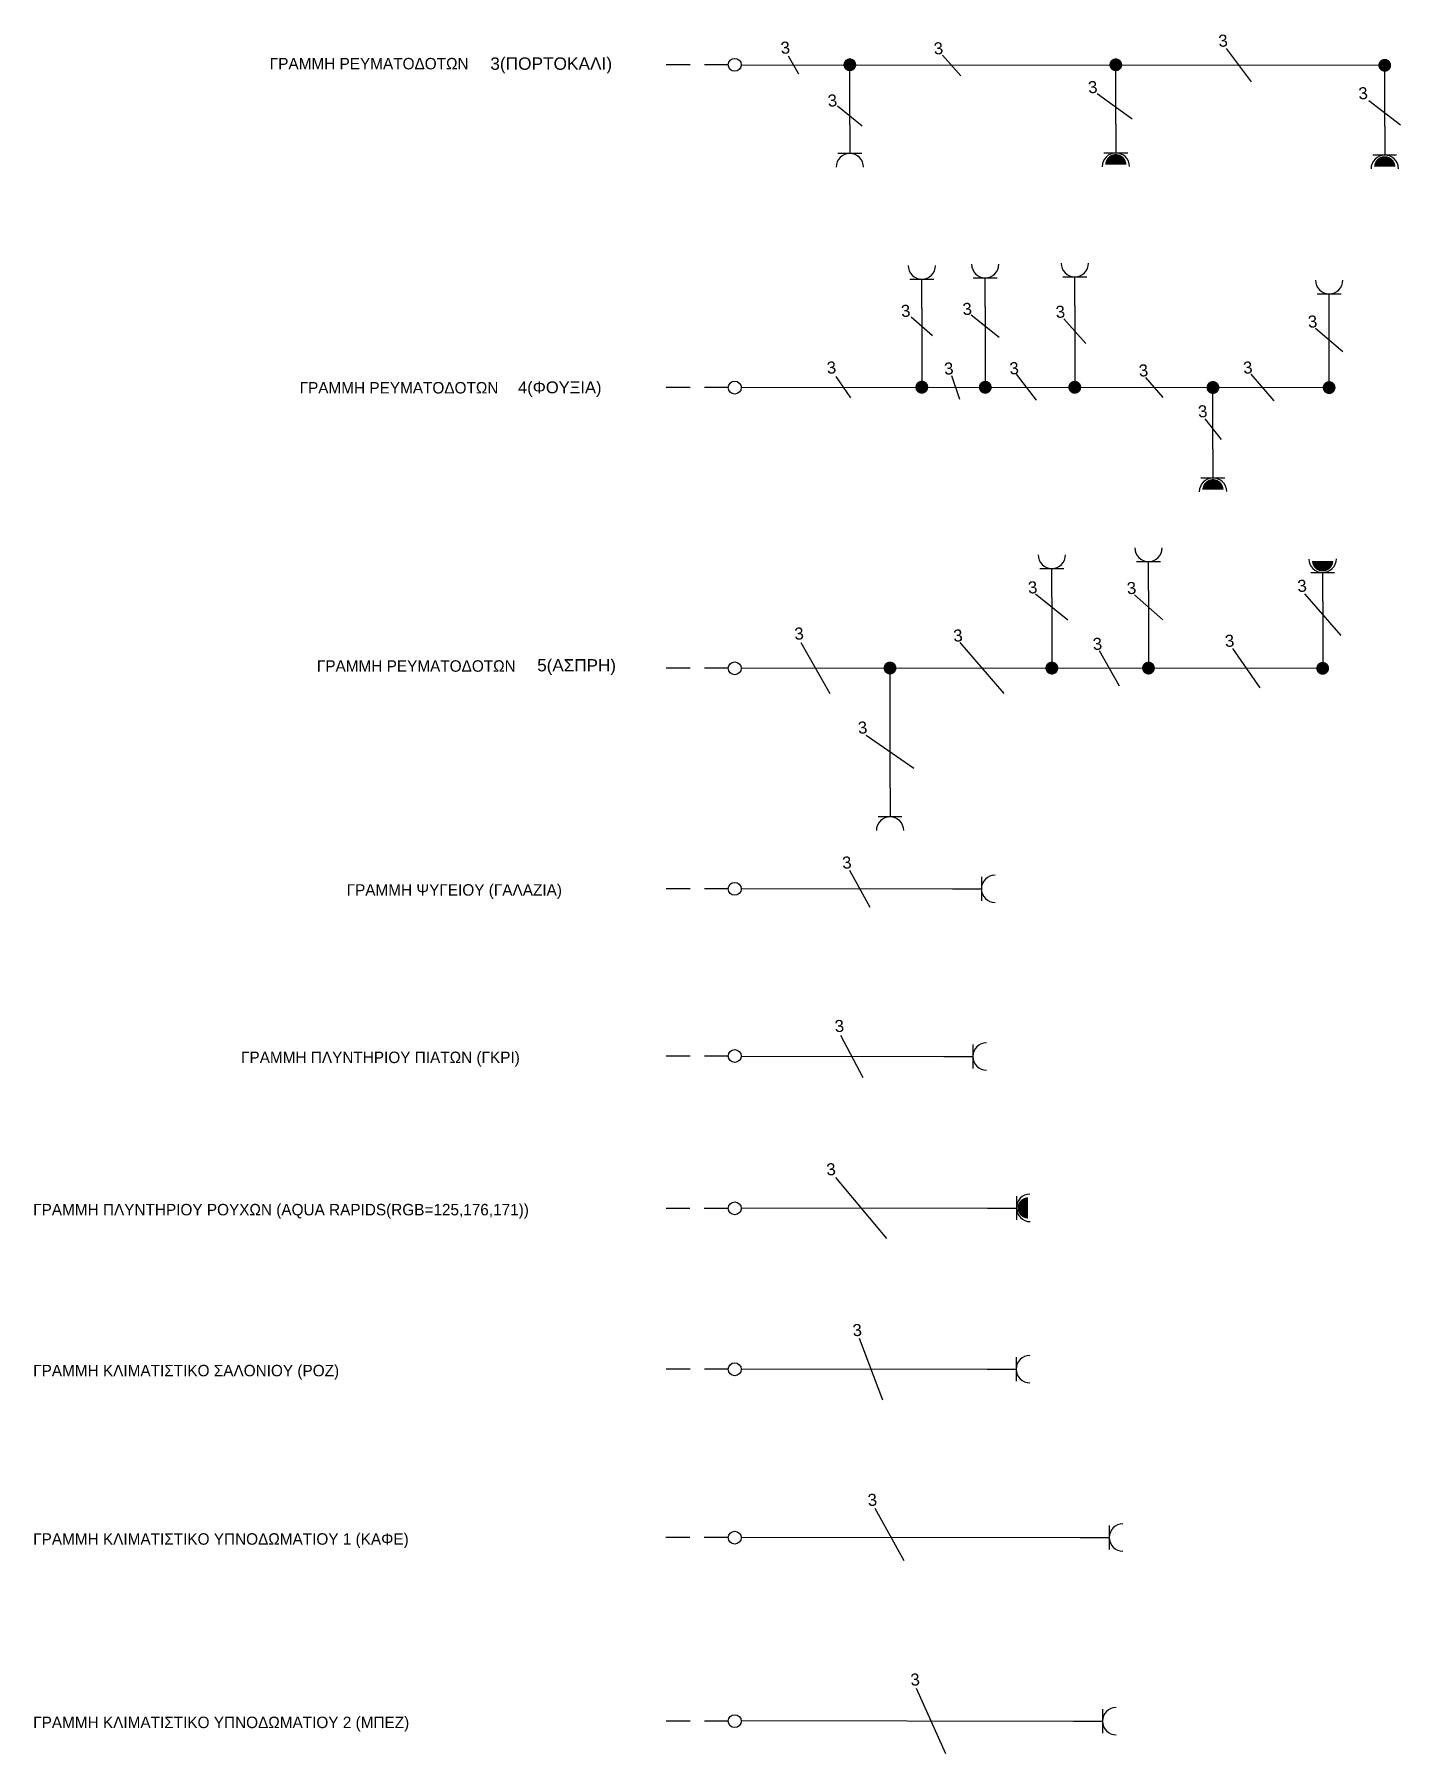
# Model space of a CAD drawing. Header units: millimetres. Extents: x 7471872 to 14943722, y 8344308 to 16688757.
# Drawn here: x 7471899.54 to 7471913.84, y 8344352.82 to 8344370.82 of the extents above; entities that cross this region are included whole.
import ezdxf

# ---------------------------------------------------------------- set-up
doc = ezdxf.new("R2010")
doc.units = ezdxf.units.MM
doc.layers.add('BUILD_FL001_USER', color=2, linetype='Continuous')
doc.styles.get("Standard").update_dxf_attribs({"font": 'arial.ttf'})
doc.styles.add('W4MS1', font='W4MS1.shx')

msp = doc.modelspace()

# ---------------------------------------------------------------- texts
for p in [(7471907.357, 8344370.613), (7471908.96, 8344370.606), (7471911.939, 8344370.686), (7471910.575, 8344370.2), (7471907.85, 8344370.06), (7471913.405, 8344370.136), (7471908.617, 8344367.858), (7471909.261, 8344367.878), (7471910.236, 8344367.848), (7471912.876, 8344367.746), (7471907.84, 8344367.264), (7471909.068, 8344367.254), (7471909.752, 8344367.257), (7471911.106, 8344367.234), (7471912.198, 8344367.264), (7471911.726, 8344366.806), (7471912.766, 8344364.979), (7471909.946, 8344364.963), (7471910.981, 8344364.956), (7471907.501, 8344364.479), (7471909.164, 8344364.459), (7471910.624, 8344364.372), (7471912.007, 8344364.404), (7471908.166, 8344363.495), (7471908.001, 8344362.082), (7471907.923, 8344360.371), (7471907.836, 8344358.871), (7471908.11, 8344357.188), (7471908.268, 8344355.41), (7471908.716, 8344353.529)]:
    msp.add_text('3', height=0.126, rotation=4.5389).set_placement(p)
for s, height, p in [('3(ΠΟΡΤΟΚΑΛΙ)', 0.12933, (7471904.313, 8344370.448)), ('4(ΦΟΥΞΙΑ)', 0.1237, (7471904.603, 8344367.061)), ('5(ΑΣΠΡΗ)', 0.1278, (7471904.804, 8344364.15))]:
    msp.add_text(s, height=height).set_placement(p)
at = {"layer": 'BUILD_FL001_USER', "color": 0, "style": 'W4MS1'}
for s, p in [('ΓΡΑΜΜΗ ΡΕΥΜΑΤΟΔΟΤΩΝ', (7471902.005, 8344370.452)), ('ΓΡΑΜΜΗ ΡΕΥΜΑΤΟΔΟΤΩΝ', (7471902.317, 8344367.059)), ('ΓΡΑΜΜΗ ΡΕΥΜΑΤΟΔΟΤΩΝ', (7471902.498, 8344364.146)), ('ΓΡΑΜΜΗ ΨΥΓΕΙΟΥ (ΓΑΛΑΖΙΑ)', (7471902.809, 8344361.802)), ('ΓΡΑΜΜΗ ΠΛΥΝΤΗΡΙΟΥ ΠΙΑΤΩΝ (ΓΚΡΙ)', (7471901.704, 8344360.049)), ('ΓΡΑΜΜΗ ΠΛΥΝΤΗΡΙΟΥ ΡΟΥΧΩΝ (AQUA RAPIDS(RGB=125,176,171))', (7471899.528, 8344358.455)), ('ΓΡΑΜΜΗ ΚΛΙΜΑΤΙΣΤΙΚΟ ΣΑΛΟΝΙΟΥ (ΡΟΖ)', (7471899.528, 8344356.77)), ('ΓΡΑΜΜΗ ΚΛΙΜΑΤΙΣΤΙΚΟ ΥΠΝΟΔΩΜΑΤΙΟΥ 1 (ΚΑΦΕ)', (7471899.528, 8344355.007)), ('ΓΡΑΜΜΗ ΚΛΙΜΑΤΙΣΤΙΚΟ ΥΠΝΟΔΩΜΑΤΙΟΥ 2 (ΜΠΕΖ)', (7471899.528, 8344353.087))]:
    msp.add_text(s, height=0.12, dxfattribs=at).set_placement(p)

# ---------------------------------------------------------------- blocks, each defined once
blk = doc.blocks.new('dry-shucko-for-monogramic')
for p, q in [((7471916.214, 8344377.7), (7471916.464, 8344377.7)), ((7471916.339, 8344377.396), (7471916.339, 8344377.7))]:
    blk.add_line(p, q)
at = {"const_width": 0.111}
for points in [[(7471916.283, 8344377.821, 0.414214), (7471916.339, 8344377.766, 1)], [(7471916.339, 8344377.766, 0.414214), (7471916.394, 8344377.821, 1)]]:
    blk.add_lwpolyline(points, format="xyb", dxfattribs=at)
blk.add_arc((7471916.338, 8344377.843), 0.144, 180.6711, 359.8271)
blk = doc.blocks.new('sucko_for_monogramic')
for p, q in [((7471912.16, 8344376.961), (7471912.41, 8344376.961)), ((7471912.285, 8344376.658), (7471912.285, 8344376.961))]:
    blk.add_line(p, q)
blk.add_arc((7471912.285, 8344377.104), 0.143, 180, 0)

# ---------------------------------------------------------------- linework, layer by layer
for p, q in [((7471907.431, 8344370.595), (7471907.538, 8344370.406)), ((7471909.048, 8344370.6), (7471909.237, 8344370.386)), ((7471912.017, 8344370.672), (7471912.277, 8344370.32)), ((7471906.404, 8344370.5), (7471906.154, 8344370.5)), ((7471906.805, 8344370.5), (7471906.555, 8344370.5)), ((7471906.939, 8344370.5), (7471913.676, 8344370.495)), ((7471908.076, 8344369.875), (7471908.076, 8344370.499)), ((7471910.86, 8344369.88), (7471910.86, 8344370.5)), ((7471913.676, 8344369.858), (7471913.676, 8344370.495)), ((7471910.665, 8344370.199), (7471911.033, 8344369.934)), ((7471907.946, 8344370.07), (7471908.206, 8344369.861)), ((7471913.51, 8344370.127), (7471913.842, 8344369.872)), ((7471908.717, 8344367.862), (7471908.943, 8344367.667)), ((7471908.83, 8344367.953), (7471908.83, 8344367.125)), ((7471909.348, 8344367.881), (7471909.64, 8344367.65)), ((7471909.494, 8344367.966), (7471909.494, 8344367.124)), ((7471910.315, 8344367.841), (7471910.546, 8344367.584)), ((7471910.431, 8344367.978), (7471910.431, 8344367.124)), ((7471912.949, 8344367.744), (7471913.237, 8344367.498)), ((7471913.093, 8344367.155), (7471913.093, 8344367.799)), ((7471906.404, 8344367.121), (7471906.154, 8344367.121)), ((7471906.805, 8344367.121), (7471906.555, 8344367.121)), ((7471906.939, 8344367.126), (7471913.093, 8344367.121)), ((7471907.931, 8344367.238), (7471908.085, 8344367.012)), ((7471909.141, 8344367.248), (7471909.223, 8344367.001)), ((7471909.818, 8344367.26), (7471910.028, 8344366.988)), ((7471911.172, 8344367.228), (7471911.352, 8344367.018)), ((7471911.877, 8344366.477), (7471911.877, 8344367.123)), ((7471912.273, 8344367.263), (7471912.514, 8344366.981)), ((7471911.794, 8344366.794), (7471911.963, 8344366.579)), ((7471910.02, 8344364.96), (7471910.357, 8344364.689)), ((7471911.055, 8344364.951), (7471911.351, 8344364.689)), ((7471911.203, 8344364.996), (7471911.203, 8344364.184)), ((7471912.837, 8344364.96), (7471913.215, 8344364.524)), ((7471910.191, 8344364.924), (7471910.191, 8344364.184)), ((7471913.026, 8344364.881), (7471913.026, 8344364.182)), ((7471907.563, 8344364.453), (7471907.867, 8344363.919)), ((7471909.227, 8344364.452), (7471909.688, 8344363.918)), ((7471912.081, 8344364.388), (7471912.369, 8344363.977)), ((7471910.688, 8344364.369), (7471910.894, 8344363.999)), ((7471906.404, 8344364.182), (7471906.154, 8344364.182)), ((7471906.805, 8344364.182), (7471906.555, 8344364.182)), ((7471906.939, 8344364.187), (7471913.026, 8344364.182)), ((7471908.497, 8344362.93), (7471908.497, 8344364.185)), ((7471908.246, 8344363.482), (7471908.748, 8344363.137)), ((7471908.072, 8344362.068), (7471908.286, 8344361.683)), ((7471906.404, 8344361.873), (7471906.154, 8344361.873)), ((7471906.805, 8344361.873), (7471906.555, 8344361.873)), ((7471906.939, 8344361.878), (7471909.15, 8344361.873)), ((7471907.977, 8344360.342), (7471908.212, 8344359.898)), ((7471906.404, 8344360.123), (7471906.154, 8344360.123)), ((7471906.805, 8344360.123), (7471906.555, 8344360.123)), ((7471906.939, 8344360.123), (7471909.061, 8344360.118)), ((7471907.927, 8344358.852), (7471908.46, 8344358.212)), ((7471906.403, 8344358.528), (7471906.153, 8344358.528)), ((7471906.803, 8344358.528), (7471906.553, 8344358.528)), ((7471906.939, 8344358.533), (7471909.517, 8344358.531)), ((7471908.173, 8344357.168), (7471908.42, 8344356.524)), ((7471906.404, 8344356.844), (7471906.154, 8344356.844)), ((7471906.805, 8344356.844), (7471906.555, 8344356.844)), ((7471906.939, 8344356.849), (7471909.513, 8344356.844)), ((7471908.339, 8344355.39), (7471908.641, 8344354.841)), ((7471906.402, 8344355.081), (7471906.152, 8344355.081)), ((7471906.803, 8344355.081), (7471906.553, 8344355.081)), ((7471906.939, 8344355.086), (7471910.489, 8344355.083)), ((7471908.77, 8344353.505), (7471909.077, 8344352.82)), ((7471906.404, 8344353.16), (7471906.154, 8344353.16)), ((7471906.805, 8344353.16), (7471906.555, 8344353.16)), ((7471906.939, 8344353.165), (7471910.419, 8344353.16))]:
    msp.add_line(p, q)
at = {"const_width": 0.0674}
for points in [[(7471908.043, 8344370.5, 1), (7471908.11, 8344370.5, 1)], [(7471910.827, 8344370.5, 1), (7471910.894, 8344370.5, 1)], [(7471913.642, 8344370.495, 1), (7471913.709, 8344370.495, 1)], [(7471908.796, 8344367.125, 1), (7471908.864, 8344367.125, 1)], [(7471909.46, 8344367.124, 1), (7471909.528, 8344367.124, 1)], [(7471910.397, 8344367.124, 1), (7471910.465, 8344367.124, 1)], [(7471911.843, 8344367.122, 1), (7471911.911, 8344367.122, 1)], [(7471913.06, 8344367.121, 1), (7471913.127, 8344367.121, 1)], [(7471908.463, 8344364.185, 1), (7471908.531, 8344364.185, 1)], [(7471910.157, 8344364.184, 1), (7471910.225, 8344364.184, 1)], [(7471911.169, 8344364.184, 1), (7471911.236, 8344364.184, 1)], [(7471912.992, 8344364.182, 1), (7471913.059, 8344364.182, 1)]]:
    msp.add_lwpolyline(points, format="xyb", close=True, dxfattribs=at)
at = {"layer": 'BUILD_FL001_USER', "color": 0}
for centre in [(7471906.872, 8344370.5), (7471906.872, 8344367.121), (7471906.872, 8344364.182), (7471906.872, 8344361.873), (7471906.872, 8344360.123), (7471906.872, 8344358.528), (7471906.872, 8344356.844), (7471906.872, 8344355.081), (7471906.872, 8344353.16)]:
    msp.add_circle(centre, 0.0674, dxfattribs=at)

# ---------------------------------------------------------------- block references
for name, p, rotation in [('sucko_for_monogramic', (14943820.361, 16688746.533), 180), ('dry-shucko-for-monogramic', (14943827.199, 16688747.276), 180), ('dry-shucko-for-monogramic', (14943830.014, 16688747.254), 180), ('dry-shucko-for-monogramic', (14943828.216, 16688743.873), 180), ('sucko_for_monogramic', (14943820.782, 16688739.588), 180), ('sucko_for_monogramic', (-872467.508, 15816274.159), 270), ('sucko_for_monogramic', (-872467.597, 15816272.403), 270), ('dry-shucko-for-monogramic', (-903943.249, 15780974.585), 270.2419290027196), ('sucko_for_monogramic', (-872467.144, 15816269.129), 270), ('sucko_for_monogramic', (-872466.169, 15816267.368), 270), ('sucko_for_monogramic', (-872466.239, 15816265.445), 270)]:
    msp.add_blockref(name, p, dxfattribs=dict(rotation=rotation))
for name, p in [('sucko_for_monogramic', (-3.455, -8.705)), ('sucko_for_monogramic', (-2.791, -8.692)), ('sucko_for_monogramic', (-1.854, -8.68)), ('sucko_for_monogramic', (0.808, -8.858)), ('sucko_for_monogramic', (-2.094, -11.734)), ('sucko_for_monogramic', (-1.082, -11.662)), ('dry-shucko-for-monogramic', (-3.313, -12.515))]:
    msp.add_blockref(name, p)

msp.set_redraw_order([(e.dxf.handle, doc.entitydb.next_handle()) for e in msp.query("TEXT MTEXT ATTDEF DIMENSION ARC_DIMENSION")])  # texts and dimensions are drawn at this point

doc.saveas('drawing.dxf')
